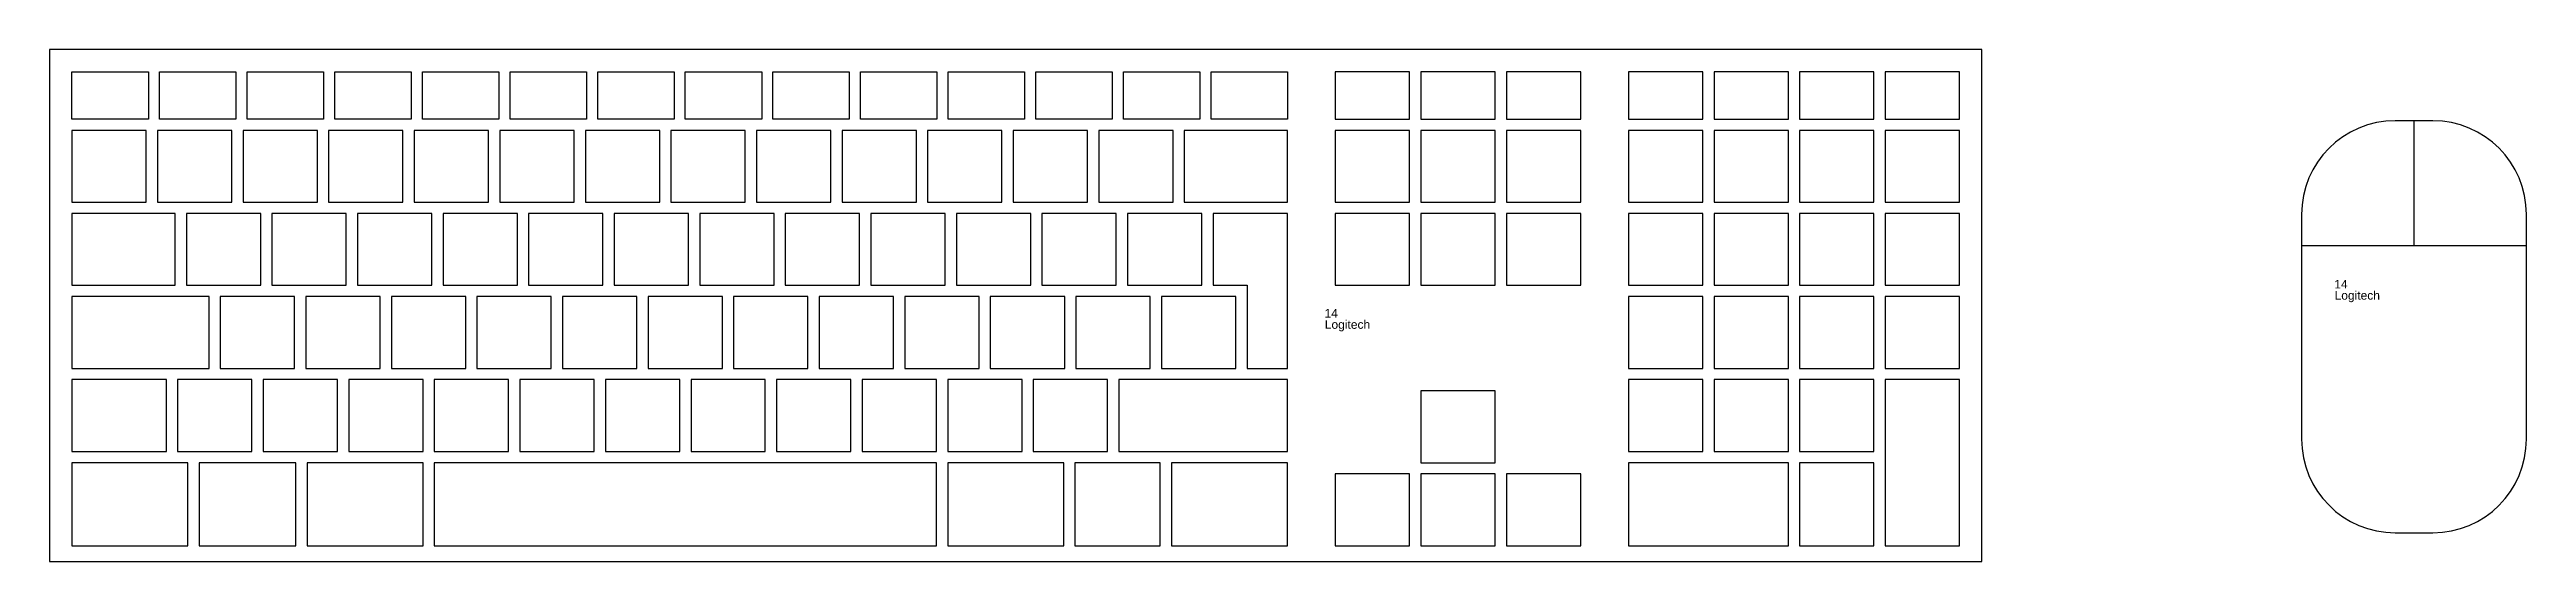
# Model space of a CAD drawing. Header units: inches. Extents: x 38 to 872, y -154 to 346.
# Drawn here: x 728.7 to 786.3, y 164.7 to 176.6 of the extents above; entities that cross this region are included whole.
import ezdxf

# ---------------------------------------------------------------- set-up
doc = ezdxf.new("R2010")
doc.units = ezdxf.units.IN
doc.header["$MEASUREMENT"] = 0
doc.styles.get("Standard").update_dxf_attribs({"font": 'arial.ttf'})

# ---------------------------------------------------------------- blocks, each defined once
blk = doc.blocks.new('Keyboard')
for p, q in [((0, 11.93), (0, 0)), ((45, 11.93), (0, 11.93)), ((45, 0), (45, 11.93)), ((0.523, 11.407), (2.302, 11.407)), ((0.523, 10.308), (0.523, 11.407)), ((2.302, 11.407), (2.302, 10.308)), ((2.564, 11.407), (4.342, 11.407)), ((2.564, 10.308), (2.564, 11.407)), ((4.342, 11.407), (4.342, 10.308)), ((4.604, 11.407), (6.382, 11.407)), ((4.604, 10.308), (4.604, 11.407)), ((6.382, 11.407), (6.382, 10.308)), ((6.644, 11.407), (8.423, 11.407)), ((6.644, 10.308), (6.644, 11.407)), ((8.423, 11.407), (8.423, 10.308)), ((8.684, 11.407), (10.463, 11.407)), ((8.684, 10.308), (8.684, 11.407)), ((10.463, 11.407), (10.463, 10.308)), ((10.725, 11.407), (12.503, 11.407)), ((10.725, 10.308), (10.725, 11.407)), ((12.503, 11.407), (12.503, 10.308)), ((12.765, 11.407), (14.544, 11.407)), ((12.765, 10.308), (12.765, 11.407)), ((14.544, 11.407), (14.544, 10.308)), ((14.805, 11.407), (16.584, 11.407)), ((14.805, 10.308), (14.805, 11.407)), ((16.584, 11.407), (16.584, 10.308)), ((16.846, 11.407), (18.624, 11.407)), ((16.846, 10.308), (16.846, 11.407)), ((18.624, 11.407), (18.624, 10.308)), ((18.886, 11.407), (20.664, 11.407)), ((18.886, 10.308), (18.886, 11.407)), ((20.664, 11.407), (20.664, 10.308)), ((20.926, 11.407), (22.705, 11.407)), ((20.926, 10.308), (20.926, 11.407)), ((22.705, 11.407), (22.705, 10.308)), ((22.966, 11.407), (24.745, 11.407)), ((22.966, 10.308), (22.966, 11.407)), ((24.745, 11.407), (24.745, 10.308)), ((25.007, 11.407), (26.785, 11.407)), ((25.007, 10.308), (25.007, 11.407)), ((26.785, 11.407), (26.785, 10.308)), ((27.047, 11.407), (28.826, 11.407)), ((27.047, 10.308), (27.047, 11.407)), ((28.826, 11.407), (28.826, 10.308)), ((31.67, 11.408), (29.939, 11.408)), ((29.939, 11.408), (29.939, 10.309)), ((31.67, 10.309), (31.67, 11.408)), ((33.663, 11.408), (31.932, 11.408)), ((31.932, 11.408), (31.932, 10.309)), ((33.663, 10.309), (33.663, 11.408)), ((35.655, 11.408), (33.924, 11.408)), ((33.924, 11.408), (33.924, 10.309)), ((35.655, 10.309), (35.655, 11.408)), ((38.5, 11.408), (36.769, 11.408)), ((36.769, 11.408), (36.769, 10.309)), ((38.5, 10.309), (38.5, 11.408)), ((40.492, 11.408), (38.761, 11.408)), ((38.761, 11.408), (38.761, 10.309)), ((40.492, 10.309), (40.492, 11.408)), ((42.484, 11.408), (40.754, 11.408)), ((40.754, 11.408), (40.754, 10.309)), ((42.484, 10.309), (42.484, 11.408)), ((44.477, 11.408), (42.746, 11.408)), ((42.746, 11.408), (42.746, 10.309)), ((44.477, 10.309), (44.477, 11.408)), ((2.302, 10.308), (0.523, 10.308)), ((2.254, 10.047), (0.523, 10.047)), ((0.523, 10.047), (0.523, 8.372)), ((2.254, 8.372), (2.254, 10.047)), ((4.246, 10.047), (2.516, 10.047)), ((2.516, 10.047), (2.516, 8.372)), ((4.342, 10.308), (2.564, 10.308)), ((4.246, 8.372), (4.246, 10.047)), ((6.239, 10.047), (4.508, 10.047)), ((4.508, 10.047), (4.508, 8.372)), ((6.382, 10.308), (4.604, 10.308)), ((6.239, 8.372), (6.239, 10.047)), ((8.231, 10.047), (6.5, 10.047)), ((6.5, 10.047), (6.5, 8.372)), ((8.423, 10.308), (6.644, 10.308)), ((8.231, 8.372), (8.231, 10.047)), ((10.224, 10.047), (8.493, 10.047)), ((8.493, 10.047), (8.493, 8.372)), ((10.463, 10.308), (8.684, 10.308)), ((10.224, 8.372), (10.224, 10.047)), ((12.216, 10.047), (10.485, 10.047)), ((10.485, 10.047), (10.485, 8.372)), ((12.503, 10.308), (10.725, 10.308)), ((12.216, 8.372), (12.216, 10.047)), ((14.208, 10.047), (12.478, 10.047)), ((12.478, 10.047), (12.478, 8.372)), ((14.544, 10.308), (12.765, 10.308)), ((14.208, 8.372), (14.208, 10.047)), ((16.201, 10.047), (14.47, 10.047)), ((14.47, 10.047), (14.47, 8.372)), ((16.584, 10.308), (14.805, 10.308)), ((16.201, 8.372), (16.201, 10.047)), ((18.193, 10.047), (16.462, 10.047)), ((16.462, 10.047), (16.462, 8.372)), ((18.624, 10.308), (16.846, 10.308)), ((18.193, 8.372), (18.193, 10.047)), ((20.186, 10.047), (18.455, 10.047)), ((18.455, 10.047), (18.455, 8.372)), ((20.664, 10.308), (18.886, 10.308)), ((20.186, 8.372), (20.186, 10.047)), ((22.178, 10.047), (20.447, 10.047)), ((20.447, 10.047), (20.447, 8.372)), ((22.705, 10.308), (20.926, 10.308)), ((22.178, 8.372), (22.178, 10.047)), ((24.17, 10.047), (22.44, 10.047)), ((22.44, 10.047), (22.44, 8.372)), ((24.745, 10.308), (22.966, 10.308)), ((24.17, 8.372), (24.17, 10.047)), ((26.163, 10.047), (24.432, 10.047)), ((24.432, 10.047), (24.432, 8.372)), ((26.785, 10.308), (25.007, 10.308)), ((26.163, 8.372), (26.163, 10.047)), ((28.826, 10.047), (26.424, 10.047)), ((26.424, 10.047), (26.424, 8.372)), ((28.826, 10.047), (26.424, 10.047)), ((26.424, 10.047), (26.424, 8.372)), ((28.826, 10.047), (26.424, 10.047)), ((26.424, 10.047), (26.424, 8.372)), ((28.826, 10.047), (26.424, 10.047)), ((26.424, 10.047), (26.424, 8.372)), ((28.826, 10.047), (26.424, 10.047)), ((26.424, 10.047), (26.424, 8.372)), ((28.826, 10.047), (26.424, 10.047)), ((26.424, 10.047), (26.424, 8.372)), ((28.826, 10.047), (26.424, 10.047)), ((26.424, 10.047), (26.424, 8.372)), ((28.826, 10.047), (26.424, 10.047)), ((26.424, 10.047), (26.424, 8.372)), ((28.826, 10.047), (26.424, 10.047)), ((26.424, 10.047), (26.424, 8.372)), ((28.826, 10.047), (26.424, 10.047)), ((26.424, 10.047), (26.424, 8.372)), ((28.826, 10.047), (26.424, 10.047)), ((26.424, 10.047), (26.424, 8.372)), ((28.826, 10.047), (26.424, 10.047)), ((26.424, 10.047), (26.424, 8.372)), ((28.826, 10.047), (26.424, 10.047)), ((26.424, 10.047), (26.424, 8.372)), ((28.826, 10.308), (27.047, 10.308)), ((28.826, 8.372), (28.826, 10.047)), ((28.826, 8.372), (28.826, 10.047)), ((28.826, 8.372), (28.826, 10.047)), ((28.826, 8.372), (28.826, 10.047)), ((28.826, 8.372), (28.826, 10.047)), ((28.826, 8.372), (28.826, 10.047)), ((28.826, 8.372), (28.826, 10.047)), ((28.826, 8.372), (28.826, 10.047)), ((28.826, 8.372), (28.826, 10.047)), ((28.826, 8.372), (28.826, 10.047)), ((28.826, 8.372), (28.826, 10.047)), ((28.826, 8.372), (28.826, 10.047)), ((28.826, 8.372), (28.826, 10.047)), ((29.939, 10.309), (31.67, 10.309)), ((31.67, 10.047), (29.939, 10.047)), ((29.939, 10.047), (29.939, 8.373)), ((31.67, 8.373), (31.67, 10.047)), ((31.932, 10.309), (33.663, 10.309)), ((33.663, 10.047), (31.932, 10.047)), ((31.932, 10.047), (31.932, 8.373)), ((33.663, 8.373), (33.663, 10.047)), ((33.924, 10.309), (35.655, 10.309)), ((35.655, 10.047), (33.924, 10.047)), ((33.924, 10.047), (33.924, 8.373)), ((35.655, 8.373), (35.655, 10.047)), ((36.769, 10.309), (38.5, 10.309)), ((38.5, 10.047), (36.769, 10.047)), ((36.769, 10.047), (36.769, 8.373)), ((38.5, 8.373), (38.5, 10.047)), ((38.761, 10.309), (40.492, 10.309)), ((40.492, 10.047), (38.761, 10.047)), ((38.761, 10.047), (38.761, 8.373)), ((40.492, 8.373), (40.492, 10.047)), ((40.754, 10.309), (42.484, 10.309)), ((42.484, 10.047), (40.754, 10.047)), ((40.754, 10.047), (40.754, 8.373)), ((42.484, 8.373), (42.484, 10.047)), ((42.746, 10.309), (44.477, 10.309)), ((44.477, 10.047), (42.746, 10.047)), ((42.746, 10.047), (42.746, 8.373)), ((44.477, 8.373), (44.477, 10.047)), ((0.523, 8.372), (2.254, 8.372)), ((2.924, 8.111), (0.523, 8.111)), ((0.523, 8.111), (0.523, 6.436)), ((2.924, 8.111), (0.523, 8.111)), ((0.523, 8.111), (0.523, 6.436)), ((2.924, 8.111), (0.523, 8.111)), ((0.523, 8.111), (0.523, 6.436)), ((2.924, 8.111), (0.523, 8.111)), ((0.523, 8.111), (0.523, 6.436)), ((2.924, 8.111), (0.523, 8.111)), ((0.523, 8.111), (0.523, 6.436)), ((2.924, 8.111), (0.523, 8.111)), ((0.523, 8.111), (0.523, 6.436)), ((2.924, 8.111), (0.523, 8.111)), ((0.523, 8.111), (0.523, 6.436)), ((2.924, 8.111), (0.523, 8.111)), ((0.523, 8.111), (0.523, 6.436)), ((2.924, 8.111), (0.523, 8.111)), ((0.523, 8.111), (0.523, 6.436)), ((2.924, 8.111), (0.523, 8.111)), ((0.523, 8.111), (0.523, 6.436)), ((2.924, 8.111), (0.523, 8.111)), ((0.523, 8.111), (0.523, 6.436)), ((2.924, 8.111), (0.523, 8.111)), ((0.523, 8.111), (0.523, 6.436)), ((2.924, 8.111), (0.523, 8.111)), ((0.523, 8.111), (0.523, 6.436)), ((2.516, 8.372), (4.246, 8.372)), ((2.924, 6.436), (2.924, 8.111)), ((2.924, 6.436), (2.924, 8.111)), ((2.924, 6.436), (2.924, 8.111)), ((2.924, 6.436), (2.924, 8.111)), ((2.924, 6.436), (2.924, 8.111)), ((2.924, 6.436), (2.924, 8.111)), ((2.924, 6.436), (2.924, 8.111)), ((2.924, 6.436), (2.924, 8.111)), ((2.924, 6.436), (2.924, 8.111)), ((2.924, 6.436), (2.924, 8.111)), ((2.924, 6.436), (2.924, 8.111)), ((2.924, 6.436), (2.924, 8.111)), ((2.924, 6.436), (2.924, 8.111)), ((4.917, 8.111), (3.186, 8.111)), ((3.186, 8.111), (3.186, 6.436)), ((4.508, 8.372), (6.239, 8.372)), ((4.917, 6.436), (4.917, 8.111)), ((6.909, 8.111), (5.178, 8.111)), ((5.178, 8.111), (5.178, 6.436)), ((6.5, 8.372), (8.231, 8.372)), ((6.909, 6.436), (6.909, 8.111)), ((8.902, 8.111), (7.171, 8.111)), ((7.171, 8.111), (7.171, 6.436)), ((8.493, 8.372), (10.224, 8.372)), ((8.902, 6.436), (8.902, 8.111)), ((10.894, 8.111), (9.163, 8.111)), ((9.163, 8.111), (9.163, 6.436)), ((10.485, 8.372), (12.216, 8.372)), ((10.894, 6.436), (10.894, 8.111)), ((12.886, 8.111), (11.156, 8.111)), ((11.156, 8.111), (11.156, 6.436)), ((12.478, 8.372), (14.208, 8.372)), ((12.886, 6.436), (12.886, 8.111)), ((14.879, 8.111), (13.148, 8.111)), ((13.148, 8.111), (13.148, 6.436)), ((14.47, 8.372), (16.201, 8.372)), ((14.879, 6.436), (14.879, 8.111)), ((16.871, 8.111), (15.14, 8.111)), ((15.14, 8.111), (15.14, 6.436)), ((16.462, 8.372), (18.193, 8.372)), ((16.871, 6.436), (16.871, 8.111)), ((18.864, 8.111), (17.133, 8.111)), ((17.133, 8.111), (17.133, 6.436)), ((18.455, 8.372), (20.186, 8.372)), ((18.864, 6.436), (18.864, 8.111)), ((20.856, 8.111), (19.125, 8.111)), ((19.125, 8.111), (19.125, 6.436)), ((20.447, 8.372), (22.178, 8.372)), ((20.856, 6.436), (20.856, 8.111)), ((22.848, 8.111), (21.118, 8.111)), ((21.118, 8.111), (21.118, 6.436)), ((22.44, 8.372), (24.17, 8.372)), ((22.848, 6.436), (22.848, 8.111)), ((24.841, 8.111), (23.11, 8.111)), ((23.11, 8.111), (23.11, 6.436)), ((24.432, 8.372), (26.163, 8.372)), ((24.841, 6.436), (24.841, 8.111)), ((26.833, 8.111), (25.102, 8.111)), ((25.102, 8.111), (25.102, 6.436)), ((26.424, 8.372), (28.826, 8.372)), ((26.424, 8.372), (28.826, 8.372)), ((26.424, 8.372), (28.826, 8.372)), ((26.424, 8.372), (28.826, 8.372)), ((26.424, 8.372), (28.826, 8.372)), ((26.424, 8.372), (28.826, 8.372)), ((26.424, 8.372), (28.826, 8.372)), ((26.424, 8.372), (28.826, 8.372)), ((26.424, 8.372), (28.826, 8.372)), ((26.424, 8.372), (28.826, 8.372)), ((26.424, 8.372), (28.826, 8.372)), ((26.424, 8.372), (28.826, 8.372)), ((26.424, 8.372), (28.826, 8.372)), ((26.833, 6.436), (26.833, 8.111)), ((28.826, 8.111), (27.095, 8.111)), ((27.095, 8.111), (27.095, 6.436)), ((28.826, 4.5), (28.826, 8.111)), ((29.939, 8.373), (31.67, 8.373)), ((31.67, 8.111), (29.939, 8.111)), ((29.939, 8.111), (29.939, 6.437)), ((31.67, 6.437), (31.67, 8.111)), ((31.932, 8.373), (33.663, 8.373)), ((33.663, 8.111), (31.932, 8.111)), ((31.932, 8.111), (31.932, 6.437)), ((33.663, 6.437), (33.663, 8.111)), ((33.924, 8.373), (35.655, 8.373)), ((35.655, 8.111), (33.924, 8.111)), ((33.924, 8.111), (33.924, 6.437)), ((35.655, 6.437), (35.655, 8.111)), ((36.769, 8.373), (38.5, 8.373)), ((38.5, 8.111), (36.769, 8.111)), ((36.769, 8.111), (36.769, 6.437)), ((38.5, 6.437), (38.5, 8.111)), ((38.761, 8.373), (40.492, 8.373)), ((40.492, 8.111), (38.761, 8.111)), ((38.761, 8.111), (38.761, 6.437)), ((40.492, 6.437), (40.492, 8.111)), ((40.754, 8.373), (42.484, 8.373)), ((42.484, 8.111), (40.754, 8.111)), ((40.754, 8.111), (40.754, 6.437)), ((42.484, 6.437), (42.484, 8.111)), ((42.746, 8.373), (44.477, 8.373)), ((44.477, 8.111), (42.746, 8.111)), ((42.746, 8.111), (42.746, 6.437)), ((44.477, 6.437), (44.477, 8.111)), ((0.523, 6.436), (2.924, 6.436)), ((0.523, 6.436), (2.924, 6.436)), ((0.523, 6.436), (2.924, 6.436)), ((0.523, 6.436), (2.924, 6.436)), ((0.523, 6.436), (2.924, 6.436)), ((0.523, 6.436), (2.924, 6.436)), ((0.523, 6.436), (2.924, 6.436)), ((0.523, 6.436), (2.924, 6.436)), ((0.523, 6.436), (2.924, 6.436)), ((0.523, 6.436), (2.924, 6.436)), ((0.523, 6.436), (2.924, 6.436)), ((0.523, 6.436), (2.924, 6.436)), ((0.523, 6.436), (2.924, 6.436)), ((3.186, 6.436), (4.917, 6.436)), ((5.178, 6.436), (6.909, 6.436)), ((7.171, 6.436), (8.902, 6.436)), ((9.163, 6.436), (10.894, 6.436)), ((11.156, 6.436), (12.886, 6.436)), ((13.148, 6.436), (14.879, 6.436)), ((15.14, 6.436), (16.871, 6.436)), ((17.133, 6.436), (18.864, 6.436)), ((19.125, 6.436), (20.856, 6.436)), ((21.118, 6.436), (22.848, 6.436)), ((23.11, 6.436), (24.841, 6.436)), ((25.102, 6.436), (26.833, 6.436)), ((27.095, 6.436), (27.885, 6.436)), ((27.885, 6.436), (27.885, 4.5)), ((29.939, 6.437), (31.67, 6.437)), ((31.932, 6.437), (33.663, 6.437)), ((33.924, 6.437), (35.655, 6.437)), ((36.769, 6.437), (38.5, 6.437)), ((38.761, 6.437), (40.492, 6.437)), ((40.754, 6.437), (42.484, 6.437)), ((42.746, 6.437), (44.477, 6.437)), ((3.715, 6.175), (0.523, 6.175)), ((0.523, 6.175), (0.523, 4.5)), ((3.715, 4.5), (3.715, 6.175)), ((5.707, 6.175), (3.976, 6.175)), ((3.976, 6.175), (3.976, 4.5)), ((5.707, 4.5), (5.707, 6.175)), ((7.7, 6.175), (5.969, 6.175)), ((5.969, 6.175), (5.969, 4.5)), ((7.7, 4.5), (7.7, 6.175)), ((9.692, 6.175), (7.961, 6.175)), ((7.961, 6.175), (7.961, 4.5)), ((9.692, 4.5), (9.692, 6.175)), ((11.684, 6.175), (9.954, 6.175)), ((9.954, 6.175), (9.954, 4.5)), ((11.684, 4.5), (11.684, 6.175)), ((13.677, 6.175), (11.946, 6.175)), ((11.946, 6.175), (11.946, 4.5)), ((13.677, 4.5), (13.677, 6.175)), ((15.669, 6.175), (13.938, 6.175)), ((13.938, 6.175), (13.938, 4.5)), ((15.669, 4.5), (15.669, 6.175)), ((17.662, 6.175), (15.931, 6.175)), ((15.931, 6.175), (15.931, 4.5)), ((17.662, 4.5), (17.662, 6.175)), ((19.654, 6.175), (17.923, 6.175)), ((17.923, 6.175), (17.923, 4.5)), ((19.654, 4.5), (19.654, 6.175)), ((21.646, 6.175), (19.916, 6.175)), ((19.916, 6.175), (19.916, 4.5)), ((21.646, 4.5), (21.646, 6.175)), ((23.639, 6.175), (21.908, 6.175)), ((21.908, 6.175), (21.908, 4.5)), ((23.639, 4.5), (23.639, 6.175)), ((25.631, 6.175), (23.9, 6.175)), ((23.9, 6.175), (23.9, 4.5)), ((25.631, 4.5), (25.631, 6.175)), ((27.624, 6.175), (25.893, 6.175)), ((25.893, 6.175), (25.893, 4.5)), ((27.624, 4.5), (27.624, 6.175)), ((38.5, 6.175), (36.769, 6.175)), ((36.769, 6.175), (36.769, 4.501)), ((38.5, 4.501), (38.5, 6.175)), ((40.492, 6.175), (38.761, 6.175)), ((38.761, 6.175), (38.761, 4.501)), ((40.492, 4.501), (40.492, 6.175)), ((42.484, 6.175), (40.754, 6.175)), ((40.754, 6.175), (40.754, 4.501)), ((42.484, 4.501), (42.484, 6.175)), ((44.477, 6.175), (42.746, 6.175)), ((42.746, 6.175), (42.746, 4.501)), ((44.477, 4.501), (44.477, 6.175)), ((0.523, 4.5), (3.715, 4.5)), ((2.722, 4.239), (0.523, 4.239)), ((0.523, 4.239), (0.523, 2.564)), ((2.722, 2.564), (2.722, 4.239)), ((4.714, 4.239), (2.983, 4.239)), ((2.983, 4.239), (2.983, 2.564)), ((3.976, 4.5), (5.707, 4.5)), ((4.714, 2.564), (4.714, 4.239)), ((6.706, 4.239), (4.976, 4.239)), ((4.976, 4.239), (4.976, 2.564)), ((5.969, 4.5), (7.7, 4.5)), ((6.706, 2.564), (6.706, 4.239)), ((8.699, 4.239), (6.968, 4.239)), ((6.968, 4.239), (6.968, 2.564)), ((7.961, 4.5), (9.692, 4.5)), ((8.699, 2.564), (8.699, 4.239)), ((10.691, 4.239), (8.96, 4.239)), ((8.96, 4.239), (8.96, 2.564)), ((9.954, 4.5), (11.684, 4.5)), ((10.691, 2.564), (10.691, 4.239)), ((12.684, 4.239), (10.953, 4.239)), ((10.953, 4.239), (10.953, 2.564)), ((11.946, 4.5), (13.677, 4.5)), ((12.684, 2.564), (12.684, 4.239)), ((14.676, 4.239), (12.945, 4.239)), ((12.945, 4.239), (12.945, 2.564)), ((13.938, 4.5), (15.669, 4.5)), ((14.676, 2.564), (14.676, 4.239)), ((16.668, 4.239), (14.938, 4.239)), ((14.938, 4.239), (14.938, 2.564)), ((15.931, 4.5), (17.662, 4.5)), ((16.668, 2.564), (16.668, 4.239)), ((18.661, 4.239), (16.93, 4.239)), ((16.93, 4.239), (16.93, 2.564)), ((17.923, 4.5), (19.654, 4.5)), ((18.661, 2.564), (18.661, 4.239)), ((20.653, 4.239), (18.922, 4.239)), ((18.922, 4.239), (18.922, 2.564)), ((19.916, 4.5), (21.646, 4.5)), ((20.653, 2.564), (20.653, 4.239)), ((22.646, 4.239), (20.915, 4.239)), ((20.915, 4.239), (20.915, 2.564)), ((21.908, 4.5), (23.639, 4.5)), ((22.646, 2.564), (22.646, 4.239)), ((24.638, 4.239), (22.907, 4.239)), ((22.907, 4.239), (22.907, 2.564)), ((23.9, 4.5), (25.631, 4.5)), ((24.638, 2.564), (24.638, 4.239)), ((28.826, 4.239), (24.9, 4.239)), ((24.9, 4.239), (24.9, 2.564)), ((25.893, 4.5), (27.624, 4.5)), ((27.885, 4.5), (28.826, 4.5)), ((28.826, 2.564), (28.826, 4.239)), ((36.769, 4.501), (38.5, 4.501)), ((38.5, 4.239), (36.769, 4.239)), ((36.769, 4.239), (36.769, 2.565)), ((38.5, 2.565), (38.5, 4.239)), ((38.761, 4.501), (40.492, 4.501)), ((40.492, 4.239), (38.761, 4.239)), ((38.761, 4.239), (38.761, 2.565)), ((40.492, 2.565), (40.492, 4.239)), ((40.754, 4.501), (42.484, 4.501)), ((42.484, 4.239), (40.754, 4.239)), ((40.754, 4.239), (40.754, 2.565)), ((42.484, 2.565), (42.484, 4.239)), ((42.746, 4.501), (44.477, 4.501)), ((44.477, 4.239), (42.746, 4.239)), ((42.746, 4.239), (42.746, 0.367)), ((44.477, 0.367), (44.477, 4.239)), ((33.663, 3.977), (31.932, 3.977)), ((31.932, 3.977), (31.932, 2.303)), ((33.663, 2.303), (33.663, 3.977)), ((0.523, 2.564), (2.722, 2.564)), ((2.983, 2.564), (4.714, 2.564)), ((4.976, 2.564), (6.706, 2.564)), ((6.968, 2.564), (8.699, 2.564)), ((8.96, 2.564), (10.691, 2.564)), ((10.953, 2.564), (12.684, 2.564)), ((12.945, 2.564), (14.676, 2.564)), ((14.938, 2.564), (16.668, 2.564)), ((16.93, 2.564), (18.661, 2.564)), ((18.922, 2.564), (20.653, 2.564)), ((20.915, 2.564), (22.646, 2.564)), ((22.907, 2.564), (24.638, 2.564)), ((24.9, 2.564), (28.826, 2.564)), ((36.769, 2.565), (38.5, 2.565)), ((38.761, 2.565), (40.492, 2.565)), ((40.754, 2.565), (42.484, 2.565)), ((3.224, 2.303), (0.523, 2.303)), ((0.523, 2.303), (0.523, 0.367)), ((3.224, 0.367), (3.224, 2.303)), ((5.736, 2.303), (3.486, 2.303)), ((3.486, 2.303), (3.486, 0.367)), ((5.736, 0.367), (5.736, 2.303)), ((8.699, 2.303), (5.998, 2.303)), ((5.998, 2.303), (5.998, 0.367)), ((8.699, 0.367), (8.699, 2.303)), ((20.653, 2.303), (8.96, 2.303)), ((8.96, 2.303), (8.96, 0.367)), ((20.653, 0.367), (20.653, 2.303)), ((23.616, 2.303), (20.915, 2.303)), ((20.915, 2.303), (20.915, 0.367)), ((23.616, 0.367), (23.616, 2.303)), ((25.863, 2.303), (23.878, 2.303)), ((23.878, 2.303), (23.878, 0.367)), ((25.863, 0.367), (25.863, 2.303)), ((28.826, 2.303), (26.124, 2.303)), ((26.124, 2.303), (26.124, 0.367)), ((28.826, 0.367), (28.826, 2.303)), ((31.67, 2.041), (29.939, 2.041)), ((29.939, 2.041), (29.939, 0.367)), ((31.67, 0.367), (31.67, 2.041)), ((31.932, 2.303), (33.663, 2.303)), ((33.663, 2.041), (31.932, 2.041)), ((31.932, 2.041), (31.932, 0.367)), ((33.663, 0.367), (33.663, 2.041)), ((35.655, 2.041), (33.924, 2.041)), ((33.924, 2.041), (33.924, 0.367)), ((35.655, 0.367), (35.655, 2.041)), ((40.492, 2.303), (36.769, 2.303)), ((36.769, 2.303), (36.769, 0.367)), ((40.492, 0.367), (40.492, 2.303)), ((42.484, 2.303), (40.754, 2.303)), ((40.754, 2.303), (40.754, 0.367)), ((42.484, 0.367), (42.484, 2.303)), ((0, 0), (45, 0)), ((0.523, 0.367), (3.224, 0.367)), ((3.486, 0.367), (5.736, 0.367)), ((5.998, 0.367), (8.699, 0.367)), ((8.96, 0.367), (20.653, 0.367)), ((20.915, 0.367), (23.616, 0.367)), ((23.878, 0.367), (25.863, 0.367)), ((26.124, 0.367), (28.826, 0.367)), ((29.939, 0.367), (31.67, 0.367)), ((31.932, 0.367), (33.663, 0.367)), ((33.924, 0.367), (35.655, 0.367)), ((36.769, 0.367), (40.492, 0.367)), ((40.754, 0.367), (42.484, 0.367)), ((42.746, 0.367), (44.477, 0.367))]:
    blk.add_line(p, q)
for tag, p in [('PUESTO', (29.69, 5.684)), ('MARCA', (29.697, 5.423))]:
    blk.add_attdef(tag, p, '', height=0.2)
for tag, p, flags in [('ID', (29.697, 5.959), 5), ('TIEMPO_DE_USO', (29.675, 5.162), 1)]:
    blk.add_attdef(tag, p, '', height=0.2, dxfattribs=dict(flags=flags))
blk = doc.blocks.new('mouse')
for p, q in [((-0.218, 2.918), (-1.091, 2.918)), ((-0.655, 2.918), (-0.655, 0)), ((-3.273, 0.736), (-3.273, -4.5)), ((1.964, -1.882), (1.964, 0.736)), ((1.964, 0), (-0.655, 0)), ((-0.655, 0), (-3.273, 0)), ((1.964, -4.5), (1.964, -1.882)), ((-1.091, -6.682), (-0.218, -6.682))]:
    blk.add_line(p, q)
for centre, major_axis, start_param, end_param in [((-1.091, 0.736), (1.543, 1.543), 0.785398, 2.356194), ((-0.218, 0.736), (-1.543, 1.543), 3.926991, 5.497787), ((-1.091, -4.5), (-1.543, 1.543), 0.785398, 2.356194), ((-0.218, -4.5), (1.543, 1.543), 3.926991, 5.497787)]:
    blk.add_ellipse(centre, major_axis=major_axis, ratio=1, start_param=start_param, end_param=end_param)
for tag, p, flags in [('ID', (-2.502, -0.724), 5), ('TIEMPO_DE_USO', (-2.508, -1.518), 1), ('TIPO', (-2.508, -1.823), 3)]:
    blk.add_attdef(tag, p, '', height=0.2, dxfattribs=dict(flags=flags))
for tag, p in [('PUESTO', (-2.511, -0.99)), ('MARCA', (-2.504, -1.251))]:
    blk.add_attdef(tag, p, '', height=0.2)
blk = doc.blocks.new('Mesa')
blk.add_lwpolyline([(145.59, 115.783), (7.5, 115.783, 0.414214), (0, 108.283), (0, 7.5, 0.414214), (7.5, 0), (145.59, 0, 0.414214), (153.09, 7.5), (153.09, 108.283, 0.414214)], format="xyb", close=True)
for points in [[(45.115, 60.723), (35.115, 60.723)], [(117.882, 60.616), (107.882, 60.616)], [(35.115, 55.723), (45.115, 55.723)], [(107.882, 55.616), (117.882, 55.616)]]:
    blk.add_lwpolyline(points)
for centre, start, end in [((35.115, 58.223), 90, 270), ((45.115, 58.223), 270, 90), ((107.882, 58.116), 90, 270), ((117.882, 58.116), 270, 90)]:
    blk.add_arc(centre, 2.5, start, end)
for tag, p, flags in [('ID', (4.63, 109.471), 1), ('PC_DISPONIBLES', (4.666, 106.305), 3), ('PC_ACTUALES', (4.642, 104.708), 1)]:
    blk.add_attdef(tag, p, '', height=1, dxfattribs=dict(flags=flags))
blk.add_attdef('POSICION', (4.604, 107.926), '', height=1)

msp = doc.modelspace()

# ---------------------------------------------------------------- block references
for name, p, values in [('Mesa', (718.914, 152.507), {'POSICION': '4'}), ('Keyboard', (728.664, 164.699), {'PUESTO': '14', 'MARCA': 'Logitech'}), ('mouse', (784.379, 172.052), {'PUESTO': '14', 'MARCA': 'Logitech'})]:
    msp.add_blockref(name, p).add_auto_attribs(values)

doc.saveas('drawing.dxf')
